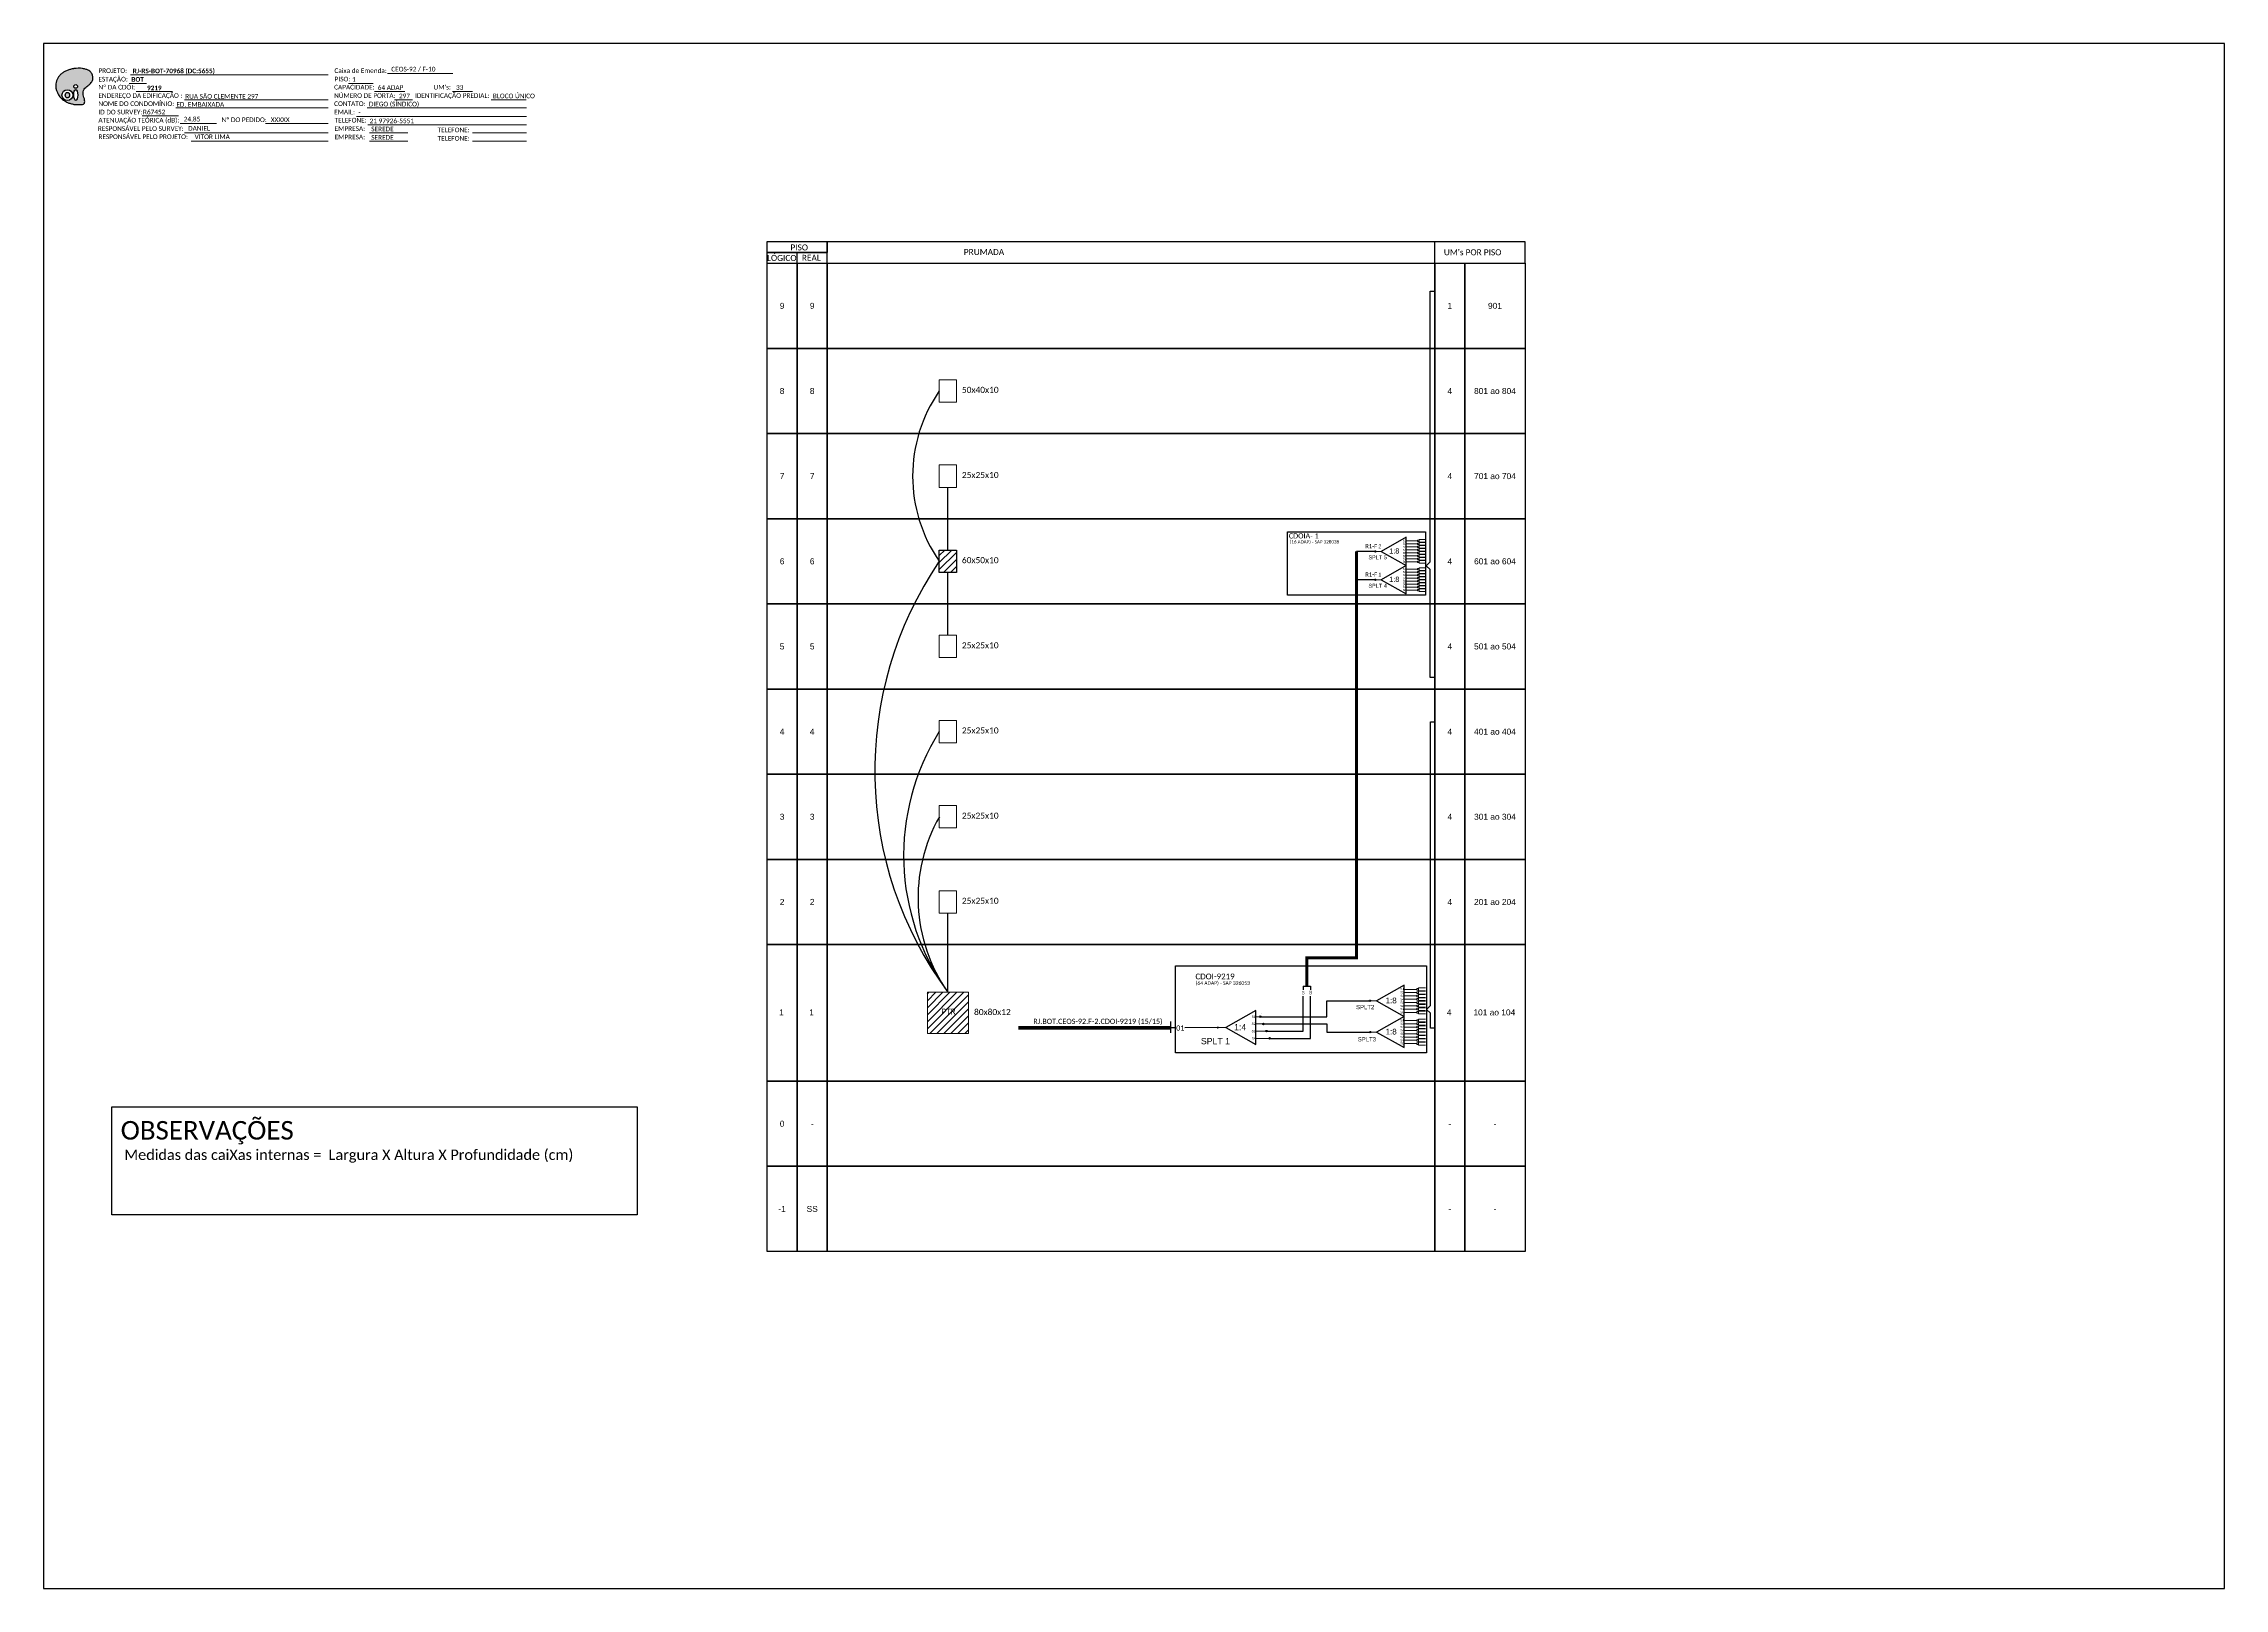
# Model space of a CAD drawing. Extents: x -89 to 749, y 705 to 1299.
import ezdxf
from ezdxf.enums import TextEntityAlignment as Align

# ---------------------------------------------------------------- set-up
doc = ezdxf.new("R2010")
doc.units = 0
doc.styles.add('ARIAL', font='arial.ttf')
doc.styles.add('WMF-Calibri0', font='calibri.ttf')
doc.styles.add('WMF-Calibri1', font='calibrib.ttf')

# ---------------------------------------------------------------- blocks, each defined once
blk = doc.blocks.new('OI')
h = blk.add_hatch(color=40)
edge = h.paths.add_edge_path()
edge.add_spline(control_points=[(4.35, -0.67), (3.92, -0.99), (3.26, -1.5), (2.81, -2.59), (2.9, -3.5), (3.06, -4.27), (3.31, -4.85), (3.37, -5.39), (3.4, -5.88), (3.2, -6.4), (2.54, -6.61), (1.65, -6.63), (0.55, -6.67), (-0.56, -6.42), (-1.61, -6.14), (-2.77, -5.61), (-3.92, -4.77), (-4.89, -3.7), (-5.34, -2.65), (-5.6, -1.94), (-5.85, -0.96), (-5.71, 0.47), (-5.1, 2.02), (-4.14, 3.02), (-3.3, 3.61), (-2.37, 4.16), (-1.36, 4.44), (-0.56, 4.7), (0.79, 4.85), (2.24, 4.97), (3.79, 4.57), (4.67, 4.21), (5.44, 3.65), (5.76, 2.99), (6.03, 2.21), (6.01, 1.46), (5.72, 0.64), (5.31, 0.08), (4.88, -0.38), (4.51, -0.55), (4.35, -0.67)], knot_values=[0, 0, 0, 0, 1.60434, 2.417191, 3.427595, 4.282808, 4.776746, 5.304182, 5.888771, 6.258406, 6.858137, 7.79129, 8.986195, 10.124242, 11.187857, 12.242908, 13.953784, 15.414161, 16.515391, 17.349188, 17.675853, 19.552021, 21.515531, 22.568638, 23.63245, 24.621084, 25.782718, 26.745347, 27.142653, 29.870543, 31.004649, 31.921532, 32.709589, 33.801391, 34.042471, 35.192333, 35.971461, 36.628871, 37.254359, 37.836911, 37.836911, 37.836911, 37.836911], degree=3, periodic=0)
h.paths.add_polyline_path([(1.13, -0.87, -1), (-0.04, -0.87, -1)], flags=16)
edge = h.paths.add_edge_path(flags=16)
edge.add_ellipse((0.56, -3.59), major_axis=(-0.02, 1.71), ratio=0.361305, start_angle=0, end_angle=360)
h.paths.add_polyline_path([(-0.36, -3.62, -1), (-3.8, -3.62, -1)], flags=16)
edge = h.paths.add_edge_path(flags=0)
edge.add_ellipse((-2.08, -3.62), major_axis=(0, 0.885), ratio=0.758294, start_angle=0, end_angle=360)
at = {"color": 40}
for centre, radius in [((-2.08, -3.62), 1.72), ((0.54, -0.87), 0.587)]:
    blk.add_circle(centre, radius, dxfattribs=at)
blk.add_ellipse((-2.08, -3.62), major_axis=(0, 0.885), ratio=0.758294, start_param=-3.141592653589792, end_param=3.141592653589792, dxfattribs=at)
blk.add_ellipse((0.56, -3.59), major_axis=(-0.02, 1.71), ratio=0.361305, dxfattribs=at)
at = {"color": 40, "start_tangent": (-0.800898, -0.598801), "end_tangent": (-0.800898, -0.598801)}
blk.add_spline([(4.35, -0.67), (3.2, -1.78), (2.9, -2.54), (2.92, -3.55), (3.12, -4.38), (3.28, -4.85), (3.37, -5.37), (3.35, -5.95), (3.2, -6.29), (2.66, -6.55), (1.73, -6.63), (0.54, -6.62), (-0.58, -6.41), (-1.6, -6.11), (-2.56, -5.67), (-3.95, -4.67), (-4.89, -3.56), (-5.37, -2.56), (-5.64, -1.78), (-5.72, -1.46), (-5.63, 0.42), (-4.84, 2.22), (-4.13, 2.99), (-3.27, 3.62), (-2.4, 4.09), (-1.3, 4.47), (-0.37, 4.72), (0.02, 4.77), (2.75, 4.8), (3.85, 4.53), (4.69, 4.16), (5.31, 3.68), (5.85, 2.73), (5.93, 2.5), (5.94, 1.35), (5.67, 0.62), (5.29, 0.08), (4.84, -0.36), (4.35, -0.67)], degree=3, dxfattribs=at)
blk = doc.blocks.new('CARIMBO')
at = {"color": 7, "lineweight": 0}
for points in [[(134.48, -16.3), (159.61, -16.3)], [(35.15, -20.06), (41.7, -20.06)], [(35.66, -16.79), (111.64, -16.79)], [(37.81, -23.14), (51.75, -23.14)], [(119.43, -20.02), (128.92, -20.02)], [(129.48, -23.14), (141.1, -23.14)], [(159.42, -23.14), (167.09, -23.14)], [(40.13, -32.55), (54.07, -32.55)], [(52.97, -29.48), (111.64, -29.48)], [(56.38, -26.37), (111.64, -26.37)], [(122.56, -32.72), (187.83, -32.72)], [(126.6, -29.48), (187.83, -29.48)], [(137.07, -26.37), (144.01, -26.37)], [(174.24, -26.37), (187.8, -26.37)], [(54.67, -35.52), (68.61, -35.52)], [(56.38, -39.07), (111.64, -39.07)], [(126.84, -35.96), (187.83, -35.96)], [(127.45, -39.07), (142.25, -39.07)], [(167.06, -39.07), (187.83, -39.07)], [(58.87, -42.31), (111.64, -42.31)], [(127.45, -42.31), (142.25, -42.31)], [(167.06, -42.31), (187.83, -42.31)]]:
    blk.add_lwpolyline(points, dxfattribs=at)
at = {"color": 7, "xscale": 1.213923925163967, "yscale": 1.213923925163967, "zscale": 1.213923925163967, "rotation": 0.1532896023949059}
blk.add_blockref('OI', (13.86, -20.16), dxfattribs=at)
at = {"color": 7, "lineweight": 0, "style": 'WMF-Calibri0'}
for s, height, p in [('PROJETO:', 1.793, (23.26, -16.04)), ('Caixa de Emenda:', 1.7927, (114.02, -16.04)), ('ESTAÇÃO:', 1.793, (23.26, -19.32)), ('ENDEREÇO DA EDIFICAÇÃO :', 1.7927, (23.26, -25.63)), ('Nº DA CDOI:', 1.7927, (23.26, -22.39)), ('CAPACIDADE:', 1.7927, (113.91, -22.39)), ('NÚMERO DE PORTA:', 1.7927, (113.91, -25.63)), ('PISO:', 1.793, (114.09, -19.28)), ('IDENTIFICAÇÃO PREDIAL:', 1.7927, (144.99, -25.63)), ("UM's:", 1.793, (152.15, -22.39)), ('ATENUAÇÃO TEÓRICA (dB):', 1.7927, (23.26, -35.09)), ('NOME DO CONDOMÍNIO:', 1.7927, (23.26, -28.74)), ('ID DO SURVEY:', 1.7927, (23.26, -31.97)), ('CONTATO:', 1.793, (113.91, -28.74)), ('EMAIL:', 1.793, (113.91, -31.97)), ('TELEFONE:', 1.793, (114.09, -35.09)), ('RESPONSÁVEL PELO SURVEY:', 1.7927, (23.02, -38.32)), ('RESPONSÁVEL PELO PROJETO:', 1.7927, (23.26, -41.44)), ('EMPRESA:', 1.793, (114.09, -38.32)), ('EMPRESA:', 1.793, (114.09, -41.56)), ('TELEFONE:', 1.793, (153.7, -38.83)), ('TELEFONE:', 1.793, (153.7, -42.06))]:
    blk.add_text(s, height=height, dxfattribs=at).set_placement(p)
at = {"color": 7, "lineweight": 0, "flags": 8}
for tag, p, style in [('PROJ', (36.46, -16.13), 'WMF-Calibri1'), ('CEOS-XX', (135.87, -15.46), 'WMF-Calibri0'), ('EST', (35.94, -19.41), 'WMF-Calibri1'), ('LOGRADOURO', (56.65, -25.91), 'WMF-Calibri0'), ('PISO_PTR', (120.78, -19.42), 'WMF-Calibri0'), ('CAPAC.', (130.66, -22.52), 'WMF-Calibri0'), ('N°', (138.85, -25.77), 'WMF-Calibri0'), ("UC'S", (160.78, -22.54), 'WMF-Calibri0'), ('N°PREDIO', (174.94, -25.77), 'WMF-Calibri0'), ('_ID_', (40.39, -31.94), 'WMF-Calibri0'), ('NOME_DO_COND.', (53.23, -29.02), 'WMF-Calibri0'), ('O_POTEN', (56.06, -34.68), 'WMF-Calibri0'), ('EMAIL', (123.26, -32.12), 'WMF-Calibri0'), ('NOME_DO_CONTATO', (127.3, -28.89), 'WMF-Calibri0'), ('RES_SURVEY', (57.78, -38.23), 'WMF-Calibri0'), ('RES_PROJ', (60.27, -41.47), 'WMF-Calibri0'), ('TELEFONE', (127.55, -35.36), 'WMF-Calibri0'), ('EMP_RESP_SURVEY', (128.16, -38.47), 'WMF-Calibri0'), ('EMP_RESP_PROJ', (128.16, -41.71), 'WMF-Calibri0'), ('CONT_RESP_SURVEY', (167.76, -38.47), 'WMF-Calibri0'), ('CONT_RESP_PROJ', (167.76, -41.71), 'WMF-Calibri0')]:
    blk.add_attdef(tag, p, '', height=1.79, dxfattribs=dict(at, style=style))
at = {"color": 7, "lineweight": 0, "style": 'WMF-Calibri1', "flags": 8}
blk.add_attdef("N° CDO'S", text='', height=1.79, dxfattribs=at).set_placement((44.78, -22.68), align=Align.CENTER)
blk = doc.blocks.new('SPLT_1-4_DIV_DIR')
h = blk.add_hatch(color=3)
h.dxf.hatch_style = 1
edge = h.paths.add_edge_path()
edge.add_arc((13.27, 3.47), 0.242, 0, 360)
h = blk.add_hatch(color=3)
h.dxf.hatch_style = 1
edge = h.paths.add_edge_path()
edge.add_arc((14.27, 1.17), 0.242, 0, 360)
h = blk.add_hatch(color=3)
h.dxf.hatch_style = 1
edge = h.paths.add_edge_path()
edge.add_arc((15.27, -1.14), 0.242, 0, 360)
h = blk.add_hatch(color=3)
h.dxf.hatch_style = 1
edge = h.paths.add_edge_path()
edge.add_arc((16.27, -3.45), 0.242, 0, 360)
at = {"color": 1, "lineweight": 0}
blk.add_lwpolyline([(2.22, 0), (0, 0)], dxfattribs=at)
at = {"color": 1}
blk.add_lwpolyline([(11.89, 5.45), (2.22, 0), (11.89, -5.45), (11.89, 5.45)], dxfattribs=at)
at = {"color": 7, "lineweight": 0}
for points in [[(13.27, 3.47), (11.89, 3.47)], [(11.89, 1.17), (14.27, 1.17)], [(11.89, -1.14), (15.27, -1.14)], [(11.89, -3.45), (16.27, -3.45)]]:
    blk.add_lwpolyline(points, dxfattribs=at)
at = {"color": 3}
for centre in [(13.27, 3.47), (14.27, 1.17), (15.27, -1.14), (16.27, -3.45)]:
    blk.add_circle(centre, 0.242, dxfattribs=at)
at = {"color": 1, "style": 'ARIAL'}
for s, height, p in [('1:4', 2, (4.91, -0.85)), ('S1', 0.75, (10.52, 3.07)), ('S2', 0.75, (10.52, 0.81)), ('S3', 0.75, (10.52, -1.54)), ('S4', 0.75, (10.52, -3.8))]:
    blk.add_text(s, height=height, dxfattribs=at).set_placement(p)
blk = doc.blocks.new('SPLT_1-8_SC-APC')
at = {"color": 1, "lineweight": 0}
blk.add_lwpolyline([(-17.04, -7.55), (-19.26, -7.55)], dxfattribs=at)
at = {"color": 1}
blk.add_lwpolyline([(-7.37, -2.1), (-17.04, -7.55), (-7.37, -13), (-7.37, -2.1)], dxfattribs=at)
at = {"color": 3, "lineweight": 0}
for points in [[(-2.99, -3.51), (-7.37, -3.51)], [(-7.37, -4.66), (-2.99, -4.66)], [(-7.37, -5.82), (-2.99, -5.82)], [(-7.37, -6.97), (-2.99, -6.97)], [(-2.41, -3.02), (-2.41, -4)], [(-2.41, -3.02), (0, -3.02)], [(-2.41, -4), (0, -4)], [(-2.41, -4.17), (-2.41, -5.16)], [(-2.41, -4.17), (0, -4.17)], [(-2.41, -5.16), (0, -5.16)], [(-2.41, -5.32), (-2.41, -6.31)], [(-2.41, -5.32), (0, -5.32)], [(-2.41, -6.31), (0, -6.31)], [(-2.41, -6.48), (-2.41, -7.46)], [(-2.41, -6.48), (0, -6.48)], [(-2.41, -7.46), (0, -7.46)], [(-7.37, -8.12), (-2.99, -8.12)], [(-7.37, -9.28), (-2.99, -9.28)], [(-7.37, -10.43), (-2.99, -10.43)], [(-7.37, -11.58), (-2.99, -11.58)], [(-2.41, -7.63), (-2.41, -8.62)], [(-2.41, -7.63), (0, -7.63)], [(-2.41, -8.62), (0, -8.62)], [(-2.41, -8.78), (-2.41, -9.77)], [(-2.41, -8.78), (0, -8.78)], [(-2.41, -9.77), (0, -9.77)], [(-2.41, -9.94), (-2.41, -10.92)], [(-2.41, -9.94), (0, -9.94)], [(-2.41, -10.92), (0, -10.92)], [(-2.41, -11.09), (-2.41, -12.08)], [(-2.41, -11.09), (0, -11.09)], [(-2.41, -12.08), (0, -12.08)]]:
    blk.add_lwpolyline(points, dxfattribs=at)
for points in [[(-2.99, -3.22), (-2.41, -3.22), (-2.41, -3.8), (-2.99, -3.8)], [(-2.99, -4.38), (-2.41, -4.38), (-2.41, -4.95), (-2.99, -4.95)], [(-2.99, -5.53), (-2.41, -5.53), (-2.41, -6.1), (-2.99, -6.1)], [(-2.99, -6.68), (-2.41, -6.68), (-2.41, -7.26), (-2.99, -7.26)], [(-2.99, -7.84), (-2.41, -7.84), (-2.41, -8.41), (-2.99, -8.41)], [(-2.99, -8.99), (-2.41, -8.99), (-2.41, -9.56), (-2.99, -9.56)], [(-2.99, -10.14), (-2.41, -10.14), (-2.41, -10.72), (-2.99, -10.72)], [(-2.99, -11.3), (-2.41, -11.3), (-2.41, -11.87), (-2.99, -11.87)]]:
    blk.add_lwpolyline(points, close=True, dxfattribs=at)
at = {"color": 1, "style": 'ARIAL'}
for s, height, p in [('1:8', 2, (-13.91, -8.4)), ('S1', 0.75, (-8.74, -3.78)), ('S2', 0.75, (-8.74, -4.97)), ('S3', 0.75, (-8.74, -6.18)), ('S4', 0.75, (-8.74, -7.36)), ('S5', 0.75, (-8.74, -8.57)), ('S6', 0.75, (-8.74, -9.69)), ('S7', 0.75, (-8.74, -10.78)), ('S8', 0.75, (-8.74, -11.9))]:
    blk.add_text(s, height=height, dxfattribs=at).set_placement(p)

msp = doc.modelspace()

# ---------------------------------------------------------------- hatches: boundary and pattern name
h = msp.add_hatch()
h.set_pattern_fill('ANSI31', color=1, scale=0.6)
h.set_pattern_definition([(45, (-962.8738, 0), (-1.3470384, 1.3470384), [])])
h.paths.add_polyline_path([(261.73, 1104.27), (255.11, 1104.27), (255.11, 1095.65), (261.73, 1095.65)])
h = msp.add_hatch(color=3)
h.dxf.hatch_style = 1
edge = h.paths.add_edge_path()
edge.add_arc((422.77, 1103.78), 0.256, 0, 360)
h = msp.add_hatch(color=3)
h.dxf.hatch_style = 1
edge = h.paths.add_edge_path()
edge.add_arc((422.77, 1092.89), 0.256, 0, 360)
h = msp.add_hatch()
h.set_pattern_fill('ANSI31', color=1, scale=0.6)
h.set_pattern_definition([(45, (-526.0867, 3605.497), (-1.3470384, 1.3470384), [])])
h.paths.add_polyline_path([(266.32, 918.43), (266.32, 934.24), (250.52, 934.24), (250.52, 918.43)])
h.paths.add_polyline_path([(255.25, 925.07), (262.06, 925.07), (262.06, 928.54), (255.25, 928.54)], flags=24)
h = msp.add_hatch(color=3)
h.dxf.hatch_style = 1
edge = h.paths.add_edge_path()
edge.add_arc((420.67, 930.98), 0.282, 0, 360)
h = msp.add_hatch(color=3)
h.dxf.hatch_style = 1
edge = h.paths.add_edge_path()
edge.add_arc((362.17, 920.66), 0.41, 0, 360)
h = msp.add_hatch(color=3)
h.dxf.hatch_style = 1
edge = h.paths.add_edge_path()
edge.add_arc((420.82, 918.94), 0.282, 0, 360)

# ---------------------------------------------------------------- linework, layer by layer
for points in [[(-89.32, 705.02), (749.25, 705.02), (749.25, 1299.02), (-89.32, 1299.02), (-89.32, 705.02)], [(200.4, 1214.57), (200.4, 1218.68)], [(211.97, 1214.57), (480.34, 1214.57), (480.34, 1222.79), (211.97, 1222.79), (211.97, 1222.79), (211.97, 1218.68)], [(445.59, 1214.57), (445.59, 1222.79)], [(378.79, 924.84), (404.15, 924.84), (404.15, 930.98), (420.38, 930.98)], [(379.7, 922.07), (404.15, 922.07), (404.15, 918.94), (420.82, 918.94)]]:
    msp.add_lwpolyline(points)
at = {"color": 7, "lineweight": 0}
msp.add_lwpolyline([(-4.01, 1268.26), (20.14, 1268.26)], dxfattribs=at)
for points in [[(188.82, 1218.68), (211.97, 1218.68), (211.97, 1222.79), (188.82, 1222.79)], [(188.82, 1214.57), (211.97, 1214.57), (211.97, 1218.68), (188.82, 1218.68)], [(188.86, 1214.57), (200.43, 1214.57), (200.43, 1181.82), (188.86, 1181.82)], [(200.43, 1214.57), (212, 1214.57), (212, 1181.82), (200.43, 1181.82)], [(212, 1214.57), (445.62, 1214.57), (445.62, 1181.82), (212, 1181.82)], [(445.62, 1214.57), (457.19, 1214.57), (457.19, 1181.82), (445.62, 1181.82)], [(457.19, 1214.57), (480.34, 1214.57), (480.34, 1181.82), (457.19, 1181.82)], [(188.86, 1181.82), (200.43, 1181.82), (200.43, 1149.08), (188.86, 1149.08)], [(200.43, 1181.82), (212, 1181.82), (212, 1149.08), (200.43, 1149.08)], [(212, 1181.82), (445.62, 1181.82), (445.62, 1149.08), (212, 1149.08)], [(445.62, 1181.82), (457.19, 1181.82), (457.19, 1149.08), (445.62, 1149.08)], [(457.19, 1181.82), (480.34, 1181.82), (480.34, 1149.08), (457.19, 1149.08)], [(188.86, 1149.08), (200.43, 1149.08), (200.43, 1116.33), (188.86, 1116.33)], [(200.43, 1149.08), (212, 1149.08), (212, 1116.33), (200.43, 1116.33)], [(212, 1149.08), (445.62, 1149.08), (445.62, 1116.33), (212, 1116.33)], [(445.62, 1149.08), (457.19, 1149.08), (457.19, 1116.33), (445.62, 1116.33)], [(457.19, 1149.08), (480.34, 1149.08), (480.34, 1116.33), (457.19, 1116.33)], [(188.86, 1116.33), (200.43, 1116.33), (200.43, 1083.59), (188.86, 1083.59)], [(200.43, 1116.33), (212, 1116.33), (212, 1083.59), (200.43, 1083.59)], [(212, 1116.33), (445.62, 1116.33), (445.62, 1083.59), (212, 1083.59)], [(445.62, 1116.33), (457.19, 1116.33), (457.19, 1083.59), (445.62, 1083.59)], [(457.19, 1116.33), (480.34, 1116.33), (480.34, 1083.59), (457.19, 1083.59)], [(188.86, 1083.59), (200.43, 1083.59), (200.43, 1050.85), (188.86, 1050.85)], [(200.43, 1083.59), (212, 1083.59), (212, 1050.85), (200.43, 1050.85)], [(212, 1083.59), (445.62, 1083.59), (445.62, 1050.85), (212, 1050.85)], [(445.62, 1083.59), (457.19, 1083.59), (457.19, 1050.85), (445.62, 1050.85)], [(457.19, 1083.59), (480.34, 1083.59), (480.34, 1050.85), (457.19, 1050.85)], [(188.86, 1050.85), (200.43, 1050.85), (200.43, 1018.1), (188.86, 1018.1)], [(200.43, 1050.85), (212, 1050.85), (212, 1018.1), (200.43, 1018.1)], [(212, 1050.85), (445.62, 1050.85), (445.62, 1018.1), (212, 1018.1)], [(445.62, 1050.85), (457.19, 1050.85), (457.19, 1018.1), (445.62, 1018.1)], [(457.19, 1050.85), (480.34, 1050.85), (480.34, 1018.1), (457.19, 1018.1)], [(188.86, 1018.1), (200.43, 1018.1), (200.43, 985.36), (188.86, 985.36)], [(200.43, 1018.1), (212, 1018.1), (212, 985.36), (200.43, 985.36)], [(212, 1018.1), (445.62, 1018.1), (445.62, 985.36), (212, 985.36)], [(445.62, 1018.1), (457.19, 1018.1), (457.19, 985.36), (445.62, 985.36)], [(457.19, 1018.1), (480.34, 1018.1), (480.34, 985.36), (457.19, 985.36)], [(188.86, 985.36), (200.43, 985.36), (200.43, 952.62), (188.86, 952.62)], [(200.43, 985.36), (212, 985.36), (212, 952.62), (200.43, 952.62)], [(212, 985.36), (445.62, 985.36), (445.62, 952.62), (212, 952.62)], [(445.62, 985.36), (457.19, 985.36), (457.19, 952.62), (445.62, 952.62)], [(457.19, 985.36), (480.34, 985.36), (480.34, 952.62), (457.19, 952.62)], [(188.86, 952.62), (200.43, 952.62), (200.43, 900.06), (188.86, 900.06)], [(200.43, 952.62), (212, 952.62), (212, 900.06), (200.43, 900.06)], [(212, 952.62), (445.62, 952.62), (445.62, 900.06), (212, 900.06)], [(445.62, 952.62), (457.19, 952.62), (457.19, 900.06), (445.62, 900.06)], [(457.19, 952.62), (480.34, 952.62), (480.34, 900.06), (457.19, 900.06)], [(188.86, 900.06), (200.43, 900.06), (200.43, 867.32), (188.86, 867.32)], [(200.43, 900.06), (212, 900.06), (212, 867.32), (200.43, 867.32)], [(212, 900.06), (445.62, 900.06), (445.62, 867.32), (212, 867.32)], [(445.62, 900.06), (457.19, 900.06), (457.19, 867.32), (445.62, 867.32)], [(457.19, 900.06), (480.34, 900.06), (480.34, 867.32), (457.19, 867.32)], [(188.86, 867.32), (200.43, 867.32), (200.43, 834.57), (188.86, 834.57)], [(200.43, 867.32), (212, 867.32), (212, 834.57), (200.43, 834.57)], [(212, 867.32), (445.62, 867.32), (445.62, 834.57), (212, 834.57)], [(445.62, 867.32), (457.19, 867.32), (457.19, 834.57), (445.62, 834.57)], [(457.19, 867.32), (480.34, 867.32), (480.34, 834.57), (457.19, 834.57)]]:
    msp.add_lwpolyline(points, close=True)
at = {"color": 3}
for points in [[(445.51, 1055.28), (443.86, 1055.28), (443.86, 1096.76), (442.29, 1098.27), (443.86, 1099.78), (443.86, 1203.77), (445.51, 1203.77)], [(258.42, 1104.27), (258.42, 1128.4)], [(258.42, 1071.53), (258.42, 1095.65)], [(445.63, 920.5), (443.98, 920.5), (443.98, 926.16), (442.41, 927.67), (443.98, 929.18), (443.98, 1038.24), (445.63, 1038.24)], [(258.42, 934.24), (258.42, 964.68)], [(345.95, 920.53), (344.17, 920.53)], [(362.58, 920.67), (349.57, 920.54)]]:
    msp.add_lwpolyline(points, dxfattribs=at)
at = {"color": 0, "lineweight": 0}
for points in [[(255.11, 1169.76), (261.73, 1169.76), (261.73, 1161.14), (255.11, 1161.14)], [(255.11, 1137.02), (261.73, 1137.02), (261.73, 1128.4), (255.11, 1128.4)], [(255.11, 1071.53), (261.73, 1071.53), (261.73, 1062.91), (255.11, 1062.91)], [(255.11, 1038.78), (261.73, 1038.78), (261.73, 1030.16), (255.11, 1030.16)], [(255.11, 1006.04), (261.73, 1006.04), (261.73, 997.42), (255.11, 997.42)], [(255.11, 973.3), (261.73, 973.3), (261.73, 964.68), (255.11, 964.68)]]:
    msp.add_lwpolyline(points, close=True, dxfattribs=at)
at = {"color": 1}
for points in [[(388.93, 1111.23), (442.06, 1111.23), (442.06, 1086.96), (388.93, 1086.96)], [(255.11, 1104.27), (261.73, 1104.27), (261.73, 1095.65), (255.11, 1095.65)], [(345.88, 944.36), (442.41, 944.36), (442.41, 910.98), (345.88, 910.98)]]:
    msp.add_lwpolyline(points, close=True, dxfattribs=at)
for points in [[(434.66, 1109.23), (425, 1103.78), (434.66, 1098.33), (434.66, 1109.23)], [(434.66, 1098.33), (425, 1092.89), (434.66, 1087.44), (434.66, 1098.33)], [(344.17, 918.67), (344.17, 923.04)]]:
    msp.add_lwpolyline(points, dxfattribs=at)
at = {"color": 3, "lineweight": 0}
for points in [[(439.04, 1107.82), (434.66, 1107.82)], [(439.62, 1108.31), (439.62, 1107.33)], [(439.62, 1108.31), (442.03, 1108.31)], [(439.62, 1107.33), (442.03, 1107.33)], [(439.62, 1107.16), (439.62, 1106.17)], [(439.62, 1107.16), (442.03, 1107.16)], [(434.66, 1106.67), (439.04, 1106.67)], [(434.66, 1105.51), (439.04, 1105.51)], [(434.66, 1104.36), (439.04, 1104.36)], [(434.66, 1103.21), (439.04, 1103.21)], [(434.66, 1102.05), (439.04, 1102.05)], [(434.66, 1100.9), (439.04, 1100.9)], [(434.66, 1099.75), (439.04, 1099.75)], [(439.62, 1106.17), (442.03, 1106.17)], [(439.62, 1106.01), (439.62, 1105.02)], [(439.62, 1106.01), (442.03, 1106.01)], [(439.62, 1105.02), (442.03, 1105.02)], [(439.62, 1104.85), (439.62, 1103.87)], [(439.62, 1104.85), (442.03, 1104.85)], [(439.62, 1103.87), (442.03, 1103.87)], [(439.62, 1103.7), (439.62, 1102.71)], [(439.62, 1103.7), (442.03, 1103.7)], [(439.62, 1102.71), (442.03, 1102.71)], [(439.62, 1102.55), (439.62, 1101.56)], [(439.62, 1102.55), (442.03, 1102.55)], [(439.62, 1101.56), (442.03, 1101.56)], [(439.62, 1101.39), (439.62, 1100.41)], [(439.62, 1101.39), (442.03, 1101.39)], [(439.62, 1100.41), (442.03, 1100.41)], [(439.62, 1100.24), (439.62, 1099.25)], [(439.62, 1100.24), (442.03, 1100.24)], [(439.62, 1099.25), (442.03, 1099.25)], [(439.04, 1096.92), (434.66, 1096.92)], [(434.66, 1095.77), (439.04, 1095.77)], [(434.66, 1094.62), (439.04, 1094.62)], [(434.66, 1093.46), (439.04, 1093.46)], [(434.66, 1092.31), (439.04, 1092.31)], [(434.66, 1091.16), (439.04, 1091.16)], [(439.62, 1097.42), (439.62, 1096.43)], [(439.62, 1097.42), (442.03, 1097.42)], [(439.62, 1096.43), (442.03, 1096.43)], [(439.62, 1096.26), (439.62, 1095.28)], [(439.62, 1096.26), (442.03, 1096.26)], [(439.62, 1095.28), (442.03, 1095.28)], [(439.62, 1095.11), (439.62, 1094.12)], [(439.62, 1095.11), (442.03, 1095.11)], [(439.62, 1094.12), (442.03, 1094.12)], [(439.62, 1093.96), (439.62, 1092.97)], [(439.62, 1093.96), (442.03, 1093.96)], [(439.62, 1092.97), (442.03, 1092.97)], [(439.62, 1092.8), (439.62, 1091.82)], [(439.62, 1092.8), (442.03, 1092.8)], [(439.62, 1091.82), (442.03, 1091.82)], [(439.62, 1091.65), (439.62, 1090.66)], [(439.62, 1091.65), (442.03, 1091.65)], [(439.62, 1090.66), (442.03, 1090.66)], [(439.62, 1090.5), (439.62, 1089.51)], [(439.62, 1090.5), (442.03, 1090.5)], [(434.66, 1090), (439.04, 1090)], [(434.66, 1088.85), (439.04, 1088.85)], [(439.62, 1089.51), (442.03, 1089.51)], [(439.62, 1089.34), (439.62, 1088.36)], [(439.62, 1089.34), (442.03, 1089.34)], [(439.62, 1088.36), (442.03, 1088.36)]]:
    msp.add_lwpolyline(points, dxfattribs=at)
for points in [[(439.04, 1108.11), (439.62, 1108.11), (439.62, 1107.53), (439.04, 1107.53)], [(439.04, 1106.95), (439.62, 1106.95), (439.62, 1106.38), (439.04, 1106.38)], [(439.04, 1105.8), (439.62, 1105.8), (439.62, 1105.23), (439.04, 1105.23)], [(439.04, 1104.65), (439.62, 1104.65), (439.62, 1104.07), (439.04, 1104.07)], [(439.04, 1103.49), (439.62, 1103.49), (439.62, 1102.92), (439.04, 1102.92)], [(439.04, 1102.34), (439.62, 1102.34), (439.62, 1101.77), (439.04, 1101.77)], [(439.04, 1101.19), (439.62, 1101.19), (439.62, 1100.61), (439.04, 1100.61)], [(439.04, 1100.03), (439.62, 1100.03), (439.62, 1099.46), (439.04, 1099.46)], [(439.04, 1097.21), (439.62, 1097.21), (439.62, 1096.64), (439.04, 1096.64)], [(439.04, 1096.06), (439.62, 1096.06), (439.62, 1095.48), (439.04, 1095.48)], [(439.04, 1094.9), (439.62, 1094.9), (439.62, 1094.33), (439.04, 1094.33)], [(439.04, 1093.75), (439.62, 1093.75), (439.62, 1093.18), (439.04, 1093.18)], [(439.04, 1092.6), (439.62, 1092.6), (439.62, 1092.02), (439.04, 1092.02)], [(439.04, 1091.44), (439.62, 1091.44), (439.62, 1090.87), (439.04, 1090.87)], [(439.04, 1090.29), (439.62, 1090.29), (439.62, 1089.72), (439.04, 1089.72)], [(439.04, 1089.14), (439.62, 1089.14), (439.62, 1088.57), (439.04, 1088.57)]]:
    msp.add_lwpolyline(points, close=True, dxfattribs=at)
at = {"color": 5, "const_width": 1.1}
msp.add_lwpolyline([(415.51, 1103.78), (415.51, 947.49), (396.45, 947.49), (396.45, 936.61)], dxfattribs=at)
at = {"color": 5}
for points in [[(422.77, 1103.78), (415.51, 1103.78)], [(422.77, 1092.89), (415.51, 1092.89)], [(380.61, 919.3), (395.04, 919.3), (395.04, 932.69)], [(381.81, 916.48), (397.87, 916.48), (397.87, 932.69)], [(395.04, 936.61), (395.04, 935.16)], [(395.04, 936.61), (397.87, 936.61)], [(397.87, 936.61), (397.87, 935.16)], [(378.86, 925.97), (378.86, 925.97)]]:
    msp.add_lwpolyline(points, dxfattribs=at)
at = {"color": 1, "lineweight": 0}
for points in [[(425, 1103.78), (422.77, 1103.78)], [(425, 1092.89), (422.77, 1092.89)]]:
    msp.add_lwpolyline(points, dxfattribs=at)
msp.add_lwpolyline([(250.52, 934.24), (266.32, 934.24), (266.32, 918.43), (250.52, 918.43)], close=True, dxfattribs=at)
at = {"color": 1, "const_width": 1.36}
msp.add_lwpolyline([(285.44, 920.54), (344.17, 920.53)], dxfattribs=at)
at = {"color": 7}
msp.add_lwpolyline([(-63.08, 890.21), (138.9, 890.21), (138.9, 848.65), (-63.08, 848.65)], close=True, dxfattribs=at)
at = {"color": 3}
for centre, radius in [((422.77, 1103.78), 0.256), ((422.77, 1092.89), 0.256), ((420.67, 930.98), 0.282), ((420.82, 918.94), 0.282)]:
    msp.add_circle(centre, radius, dxfattribs=at)
for centre, radius, start, end in [((302.19, 1132.71), 57.35, 145.18355, 214.81645), ((373.3, 1019.43), 143.02, 145.73054, 216.55865), ((331.01, 986.81), 89.63, 147.87303, 215.9109), ((310.15, 970.6), 63.23, 150.51102, 215.10625)]:
    msp.add_arc(centre, radius, start, end, dxfattribs=at)
for p in [(188.86, 1181.82), (188.86, 1149.08), (188.86, 1116.33), (188.86, 1083.59), (188.86, 1050.85), (188.86, 1018.1), (188.86, 985.36), (188.86, 952.62), (188.86, 900.06), (188.86, 867.32)]:
    msp.add_point(p)

# ---------------------------------------------------------------- block references
ref = msp.add_blockref('CARIMBO', (-91.51, 1303.77))
ref.add_attrib('PROJ', 'RJ-RS-BOT-70968 (DC:5655)', (-55.05, 1287.63), dxfattribs={"color": 7, "lineweight": 0, "height": 1.7927, "style": 'WMF-Calibri1'})
ref.add_attrib('EST', 'BOT', (-55.57, 1284.35), dxfattribs={"color": 7, "lineweight": 0, "height": 1.793, "style": 'WMF-Calibri1'})
ref.add_attrib("N° CDO'S", '9219', dxfattribs={"color": 7, "lineweight": 0, "height": 1.793, "style": 'WMF-Calibri1'}).set_placement((-46.73, 1281.09), align=Align.CENTER)
ref.add_attrib('LOGRADOURO', 'RUA SÃO CLEMENTE 297', (-34.86, 1277.86), dxfattribs={"color": 7, "lineweight": 0, "height": 1.7927, "style": 'WMF-Calibri0'})
ref.add_attrib('NOME_DO_COND.', 'ED. EMBAIXADA', (-38.28, 1274.74), dxfattribs={"color": 7, "lineweight": 0, "height": 1.7927, "style": 'WMF-Calibri0'})
ref.add_attrib('_ID_', 'R67452', (-51.11, 1271.83), dxfattribs={"color": 7, "lineweight": 0, "height": 1.793, "style": 'WMF-Calibri0'})
ref.add_attrib('O_POTEN', '24,85 ', (-35.45, 1269.09), dxfattribs={"color": 7, "lineweight": 0, "height": 1.793, "style": 'WMF-Calibri0'})
ref.add_attrib('RES_SURVEY', 'DANIEL', (-33.73, 1265.54), dxfattribs={"color": 7, "lineweight": 0, "height": 1.793, "style": 'WMF-Calibri0'})
ref.add_attrib('RES_PROJ', 'VITOR LIMA', (-31.24, 1262.3), dxfattribs={"color": 7, "lineweight": 0, "height": 1.793, "style": 'WMF-Calibri0'})
ref.add_attrib('CEOS-XX', 'CEOS-92 / F-10', (44.36, 1288.31), dxfattribs={"color": 7, "lineweight": 0, "height": 1.7927, "style": 'WMF-Calibri0'})
ref.add_attrib('CAPAC.', '64 ADAP', (39.15, 1281.25), dxfattribs={"color": 7, "lineweight": 0, "height": 1.793, "style": 'WMF-Calibri0'})
ref.add_attrib("UC'S", '33', (69.27, 1281.23), dxfattribs={"color": 7, "lineweight": 0, "height": 1.793, "style": 'WMF-Calibri0'})
ref.add_attrib('PISO_PTR', '1', (29.28, 1284.34), dxfattribs={"color": 7, "lineweight": 0, "height": 1.79, "style": 'WMF-Calibri0'})
ref.add_attrib('N°', '297', (47.34, 1278), dxfattribs={"color": 7, "lineweight": 0, "height": 1.793, "style": 'WMF-Calibri0'})
ref.add_attrib('N°PREDIO', 'BLOCO ÚNICO', (83.43, 1278), dxfattribs={"color": 7, "lineweight": 0, "height": 1.7927, "style": 'WMF-Calibri0'})
ref.add_attrib('NOME_DO_CONTATO', 'DIEGO (SÍNDICO)', (35.79, 1274.88), dxfattribs={"color": 7, "lineweight": 0, "height": 1.7927, "style": 'WMF-Calibri0'})
ref.add_attrib('EMAIL', '-', (31.75, 1271.65), dxfattribs={"color": 7, "lineweight": 0, "height": 1.79, "style": 'WMF-Calibri0'})
ref.add_attrib('TELEFONE', '21 97926-5551', (36.04, 1268.41), dxfattribs={"color": 7, "lineweight": 0, "height": 1.7927, "style": 'WMF-Calibri0'})
ref.add_attrib('EMP_RESP_SURVEY', 'SEREDE', (36.65, 1265.3), dxfattribs={"color": 7, "lineweight": 0, "height": 1.793, "style": 'WMF-Calibri0'})
ref.add_attrib('EMP_RESP_PROJ', 'SEREDE', (36.65, 1262.06), dxfattribs={"color": 7, "lineweight": 0, "height": 1.793, "style": 'WMF-Calibri0'})
at = {"color": 3, "xscale": 1.1, "yscale": 1.1, "zscale": 1.1}
for p in [(442.01, 939.23), (442.01, 927.25)]:
    msp.add_blockref('SPLT_1-8_SC-APC', p, dxfattribs=at)
at = {"xscale": 1.2, "yscale": 1.2, "zscale": 1.2}
msp.add_blockref('SPLT_1-4_DIV_DIR', (362.58, 920.67), dxfattribs=at)

# ---------------------------------------------------------------- texts
at = {"color": 7, "lineweight": 0, "style": 'WMF-Calibri0'}
msp.add_text('Nº DO PEDIDO:', height=1.7927, dxfattribs=at).set_placement((-20.88, 1268.84))
at = {"style": 'WMF-Calibri0'}
for s, height, p in [('  LÓGICO', 2.3, (187.24, 1215.46)), ('     PISO', 2.3, (193.79, 1219.49)), ('    REAL', 2.3, (199, 1215.51)), ('PRUMADA', 2.3, (264.53, 1217.75)), ("UM's POR PISO", 2.3, (449.11, 1217.63)), ('50x40x10', 2.317, (263.79, 1164.73)), ('25x25x10', 2.317, (263.79, 1131.99)), ('60x50x10', 2.317, (263.79, 1099.24)), ('25x25x10', 2.317, (263.79, 1066.5)), ('25x25x10', 2.317, (263.79, 1033.76)), ('25x25x10', 2.317, (263.79, 1001.01)), ('25x25x10', 2.317, (263.79, 968.27)), ('PTR', 2.317, (255.83, 925.66)), ('80x80x12', 2.317, (268.46, 925.48)), ('01', 2, (346.21, 919.49))]:
    msp.add_text(s, height=height, dxfattribs=at).set_placement(p)
at = {"style": 'ARIAL'}
for s, p in [('9', (194.65, 1198.19)), ('9', (206.22, 1198.19)), ('1', (451.41, 1198.19)), ('901', (468.77, 1198.19)), ('8', (194.65, 1165.45)), ('8', (206.22, 1165.45)), ('4', (451.41, 1165.45)), ('801 ao 804', (468.77, 1165.45)), ('7', (194.65, 1132.71)), ('7', (206.22, 1132.71)), ('4', (451.41, 1132.71)), ('701 ao 704', (468.77, 1132.71)), ('6', (194.65, 1099.96)), ('6', (206.22, 1099.96)), ('4', (451.41, 1099.96)), ('601 ao 604', (468.77, 1099.96)), ('5', (194.65, 1067.22)), ('5', (206.22, 1067.22)), ('4', (451.41, 1067.22)), ('501 ao 504', (468.77, 1067.22)), ('4', (194.65, 1034.47)), ('4', (206.22, 1034.47)), ('4', (451.41, 1034.47)), ('401 ao 404', (468.77, 1034.47)), ('3', (194.65, 1001.73)), ('3', (206.22, 1001.73)), ('4', (451.41, 1001.73)), ('301 ao 304', (468.77, 1001.73)), ('2', (194.65, 968.99)), ('2', (206.22, 968.99)), ('4', (451.41, 968.99)), ('201 ao 204', (468.77, 968.99)), ('1', (194.4, 926.49)), ('1', (205.97, 926.49)), ('4', (451.16, 926.49)), ('101 ao 104', (468.52, 926.49)), ('0', (194.65, 883.69)), ('-', (206.22, 883.69)), ('-', (451.41, 883.69)), ('-', (468.77, 883.69)), ('-1', (194.65, 850.94)), ('SS', (206.22, 850.94)), ('-', (451.41, 850.94)), ('-', (468.77, 850.94))]:
    msp.add_text(s, height=2.3, dxfattribs=at).set_placement(p, align=Align.MIDDLE_CENTER)
at = {"color": 1}
for s, height, style, p in [('CDOIA-', 2, 'WMF-Calibri0', (389.5, 1108.74)), ('1', 2, 'WMF-Calibri0', (399.46, 1108.74)), ('S1', 0.75, 'ARIAL', (433.29, 1107.55)), ('S2', 0.75, 'ARIAL', (433.29, 1106.36)), ('1:8', 2, 'ARIAL', (428.12, 1102.93)), ('S3', 0.75, 'ARIAL', (433.29, 1105.15)), ('S4', 0.75, 'ARIAL', (433.29, 1103.97)), ('S5', 0.75, 'ARIAL', (433.29, 1102.76)), ('S6', 0.75, 'ARIAL', (433.29, 1101.64)), ('S7', 0.75, 'ARIAL', (433.29, 1100.55)), ('S8', 0.75, 'ARIAL', (433.29, 1099.43)), ('1:8', 2, 'ARIAL', (428.12, 1092.04)), ('S1', 0.75, 'ARIAL', (433.29, 1096.65)), ('S2', 0.75, 'ARIAL', (433.29, 1095.47)), ('S3', 0.75, 'ARIAL', (433.29, 1094.26)), ('S4', 0.75, 'ARIAL', (433.29, 1093.08)), ('S5', 0.75, 'ARIAL', (433.29, 1091.87)), ('S6', 0.75, 'ARIAL', (433.29, 1090.75)), ('S7', 0.75, 'ARIAL', (433.29, 1089.65)), ('S8', 0.75, 'ARIAL', (433.29, 1088.53)), ('CDOI-9219', 2.2, 'WMF-Calibri0', (353.6, 939.23)), ('RJ.BOT.CEOS-92.F-2.CDOI-9219 (15/15)', 2, 'WMF-Calibri0', (291.23, 922.06))]:
    msp.add_text(s, height=height, dxfattribs=dict(at, style=style)).set_placement(p)
at = {"color": 1, "style": 'WMF-Calibri0'}
for s, height, p in [('(16 ADAP) - SAP 328028', 1.25, (399.35, 1106.82)), ('(64 ADAP) - SAP 326053', 1.375, (364.11, 937.11))]:
    msp.add_text(s, height=height, dxfattribs=at).set_placement(p, align=Align.CENTER)
at = {"color": 5, "style": 'WMF-Calibri0'}
for p in [(418.9, 1105), (418.9, 1094.1)]:
    msp.add_text('R1-F', height=1.6, dxfattribs=at).set_placement(p)
at = {"color": 7, "style": 'ARIAL'}
for s, p in [('SPLT', (422.73, 1100.73)), ('5', (426.62, 1100.73)), ('SPLT', (422.73, 1089.83)), ('4', (426.62, 1089.83))]:
    msp.add_text(s, height=1.5, dxfattribs=at).set_placement(p, align=Align.CENTER)
at = {"color": 5, "style": 'ARIAL'}
for s, p in [('2', (424.52, 1104.96)), ('1', (424.52, 1094.06))]:
    msp.add_text(s, height=1.5, dxfattribs=at).set_placement(p, align=Align.CENTER)
at = {"style": 'ARIAL'}
for s, p in [('01', (395.03, 934.17)), ('02', (397.88, 934.17))]:
    msp.add_text(s, height=0.992, rotation=90, dxfattribs=at).set_placement(p, align=Align.MIDDLE_CENTER)
for s, p in [('SPLT2', (418.86, 927.73)), ('SPLT3', (419.51, 915.35))]:
    msp.add_text(s, height=1.65, dxfattribs=at).set_placement(p, align=Align.CENTER)
at = {"color": 7}
for s, height, style, p in [('SPLT 1', 2.4, 'ARIAL', (355.69, 914.26)), ('OBSERVAÇÕES', 7.1308, 'WMF-Calibri0', (-59.67, 877.6))]:
    msp.add_text(s, height=height, dxfattribs=dict(at, style=style)).set_placement(p)
at = {"color": 7, "insert": (-58.31, 873.76), "char_height": 4, "width": 658.8434, "attachment_point": 1, "style": 'WMF-Calibri0'}
msp.add_mtext('Medidas das caiXas internas =  Largura X Altura X Profundidade (cm)', dxfattribs=at)
at = {"color": 7, "lineweight": 0, "style": 'WMF-Calibri0', "flags": 8}
msp.add_attdef('XXXXX', (-1.97, 1268.87), '', height=1.79, dxfattribs=at)

doc.saveas('drawing.dxf')
